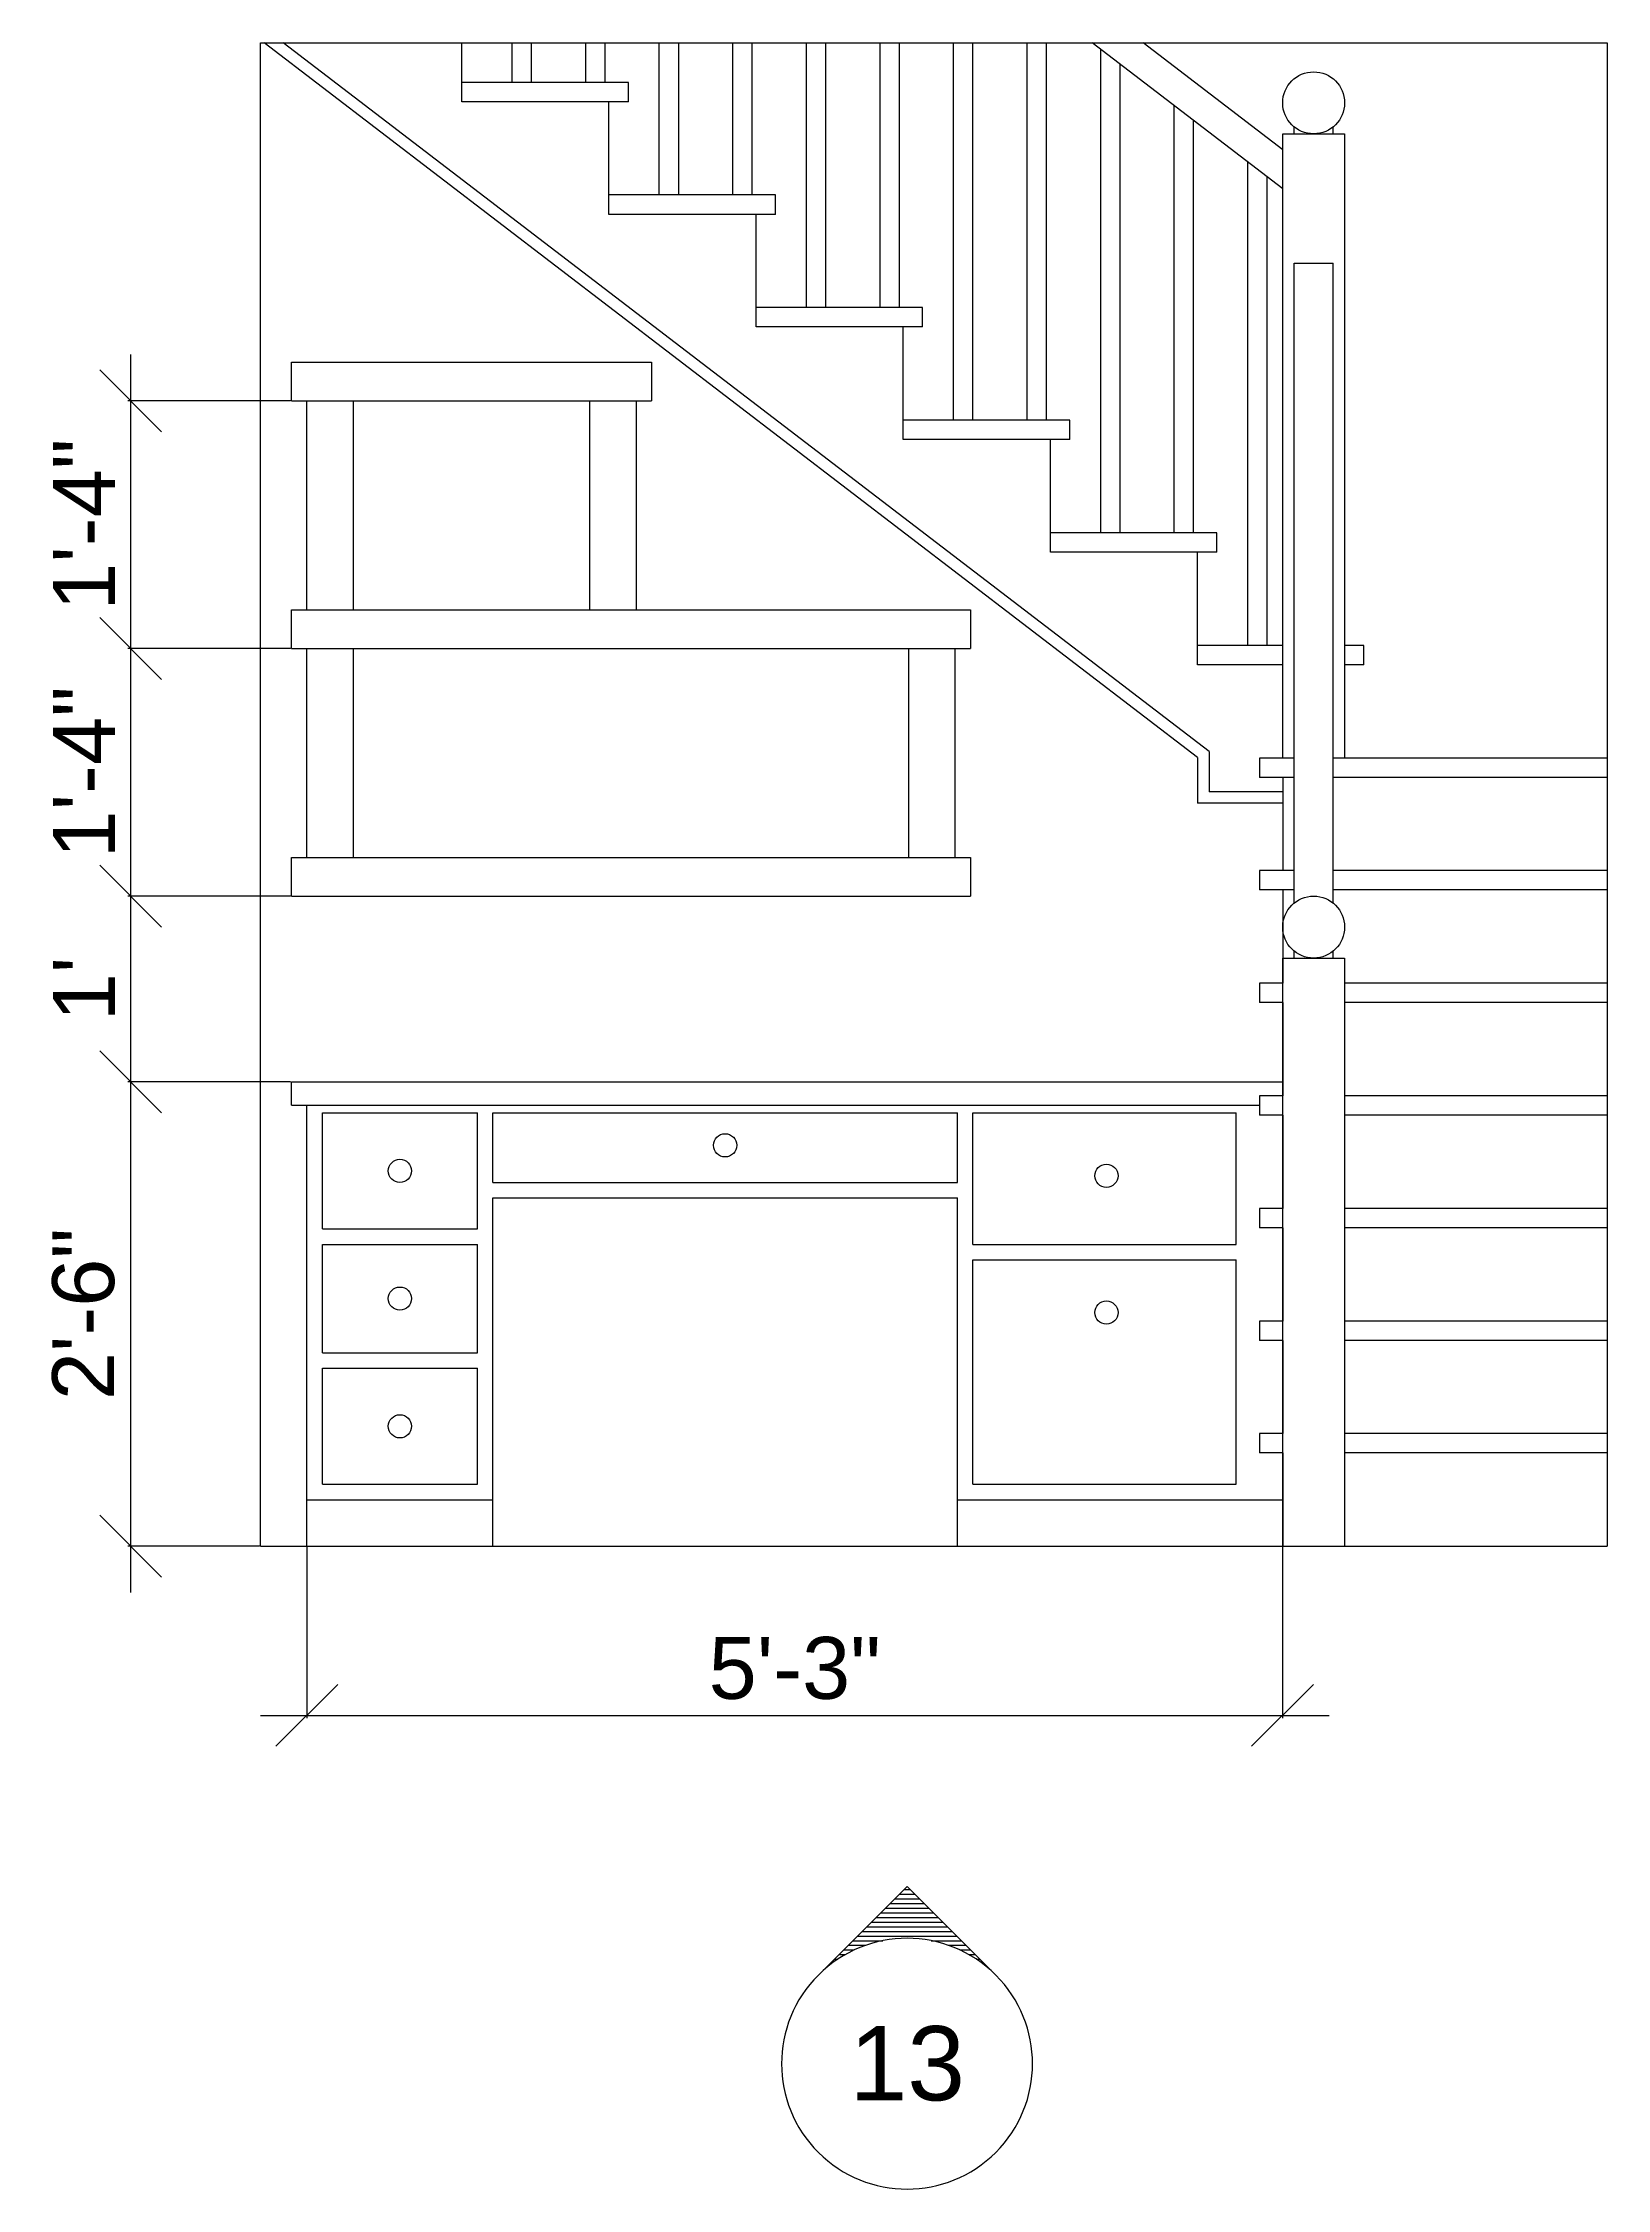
# Model space of a CAD drawing. Header units: inches. Extents: x 13 to 1535, y 73 to 1048.
# Drawn here: x 423.8 to 524.8, y 299 to 437.7 of the extents above; entities that cross this region are included whole.
import ezdxf
from ezdxf.enums import TextEntityAlignment as Align

# ---------------------------------------------------------------- set-up
doc = ezdxf.new("R2010")
doc.units = ezdxf.units.IN
doc.header["$MEASUREMENT"] = 0
doc.layers.add('AR INTERIOR ELEV', color=3, linetype='Continuous')
doc.layers.add('DIMENSIONS', color=240, linetype='Continuous')
doc.styles.add('DIMTXT', font='ARIAL.TTF', dxfattribs={"height": 4})
doc.styles.add('NOTES', font='ARIAL.TTF', dxfattribs={"height": 4})
doc.dimstyles.new('Arch', dxfattribs={"dimtxt": 0.1875, "dimasz": 4, "dimexe": 0.179993, "dimexo": 0.0625, "dimgap": 1, "dimtad": 1, "dimtoh": 1, "dimdec": 4, "dimzin": 0, "dimdsep": 46, "dimlunit": 4, "dimtxsty": 'DIMTXT', "dimblk1": 'OBLIQUE', "dimblk2": 'OBLIQUE', "dimsah": 1, "dimcen": 0.089996, "dimdle": 3, "dimadec": 0, "dimazin": 0, "dimtfac": 1, "dimtdec": 4, "dimtofl": 0, "dimtmove": 0, "dimatfit": 3, "dimldrblk": 'OBLIQUE', "dimfxl": 1, "dimfrac": 2, "dimtolj": 1, "dimtzin": 0, "dimarcsym": 0})

# ---------------------------------------------------------------- blocks, each defined once
blk = doc.blocks.new('*X14')
at = {"color": 0}
for p, q in [((774.16, 757), (776, 757)), ((774.41, 757.25), (775.75, 757.25)), ((774.66, 757.5), (775.5, 757.5)), ((774.91, 757.75), (775.25, 757.75)), ((772.91, 755.75), (777.25, 755.75)), ((773.16, 756), (777, 756)), ((773.41, 756.25), (776.75, 756.25)), ((773.66, 756.5), (776.5, 756.5)), ((773.91, 756.75), (776.25, 756.75)), ((771.91, 754.75), (772.86, 754.75)), ((772.16, 755), (773.78, 755)), ((772.41, 755.25), (777.75, 755.25)), ((772.66, 755.5), (777.5, 755.5)), ((776.38, 755), (778, 755)), ((777.3, 754.75), (778.25, 754.75)), ((770.66, 753.5), (770.68, 753.5)), ((770.91, 753.75), (770.99, 753.75)), ((771.16, 754), (771.35, 754)), ((771.41, 754.25), (771.75, 754.25)), ((771.66, 754.5), (772.24, 754.5)), ((777.92, 754.5), (778.5, 754.5)), ((778.41, 754.25), (778.75, 754.25)), ((778.81, 754), (779, 754)), ((779.16, 753.75), (779.25, 753.75)), ((779.47, 753.5), (779.5, 753.5)), ((770.41, 753.25), (770.41, 753.25)), ((779.75, 753.25), (779.75, 753.25))]:
    blk.add_line(p, q, dxfattribs=at)
blk = doc.blocks.new('_OBLIQUE')
at = {"color": 0, "linetype": 'ByBlock'}
blk.add_line((-0.5, -0.5), (0.5, 0.5), dxfattribs=at)
blk = doc.blocks.new('*D58')
at = {"layer": 'Defpoints', "color": 0}
for p in [(440.87, 340.57), (503.87, 340.57), (503.87, 329.64)]:
    blk.add_point(p, dxfattribs=at)
at = {"layer": 'DIMENSIONS', "color": 0, "lineweight": -2}
for p, q in [((440.87, 340.51), (440.87, 329.46)), ((503.87, 340.51), (503.87, 329.46)), ((437.87, 329.64), (506.87, 329.64))]:
    blk.add_line(p, q, dxfattribs=at)
at = {"layer": 'DIMENSIONS', "color": 0, "lineweight": -2, "xscale": 4, "yscale": 4, "zscale": 4, "rotation": 180}
blk.add_blockref('_OBLIQUE', (440.87, 329.64), dxfattribs=at)
at = {"layer": 'DIMENSIONS', "color": 0, "lineweight": -2, "xscale": 4, "yscale": 4, "zscale": 4}
blk.add_blockref('_OBLIQUE', (503.87, 329.64), dxfattribs=at)
at = {"layer": 'DIMENSIONS', "color": 0, "insert": (472.37, 332.68), "char_height": 4, "attachment_point": 5, "style": 'DIMTXT'}
blk.add_mtext('\\A1;5\'-3"', dxfattribs=at)
blk = doc.blocks.new('*D59')
at = {"layer": 'Defpoints', "color": 0}
for p in [(429.49, 414.57), (439.87, 414.57), (439.87, 398.57)]:
    blk.add_point(p, dxfattribs=at)
at = {"layer": 'DIMENSIONS', "color": 0, "lineweight": -2}
for p, q in [((429.49, 395.57), (429.49, 417.57)), ((439.81, 414.57), (429.31, 414.57)), ((439.81, 398.57), (429.31, 398.57))]:
    blk.add_line(p, q, dxfattribs=at)
at = {"layer": 'DIMENSIONS', "color": 0, "lineweight": -2, "xscale": 4, "yscale": 4, "zscale": 4}
for p, rotation in [((429.49, 414.57), 90), ((429.49, 398.57), 270)]:
    blk.add_blockref('_OBLIQUE', p, dxfattribs=dict(at, rotation=rotation))
at = {"layer": 'DIMENSIONS', "color": 0, "insert": (426.48, 406.57), "char_height": 4, "attachment_point": 5, "rotation": 90, "style": 'DIMTXT'}
blk.add_mtext('\\A1;1\'-4"', dxfattribs=at)
blk = doc.blocks.new('*D60')
at = {"layer": 'Defpoints', "color": 0}
for p in [(429.49, 398.57), (439.87, 398.57), (439.87, 382.57)]:
    blk.add_point(p, dxfattribs=at)
at = {"layer": 'DIMENSIONS', "color": 0, "lineweight": -2}
for p, q in [((429.49, 379.57), (429.49, 401.57)), ((439.81, 398.57), (429.31, 398.57)), ((439.81, 382.57), (429.31, 382.57))]:
    blk.add_line(p, q, dxfattribs=at)
at = {"layer": 'DIMENSIONS', "color": 0, "lineweight": -2, "xscale": 4, "yscale": 4, "zscale": 4}
for p, rotation in [((429.49, 398.57), 90), ((429.49, 382.57), 270)]:
    blk.add_blockref('_OBLIQUE', p, dxfattribs=dict(at, rotation=rotation))
at = {"layer": 'DIMENSIONS', "color": 0, "insert": (426.48, 390.57), "char_height": 4, "attachment_point": 5, "rotation": 90, "style": 'DIMTXT'}
blk.add_mtext('\\A1;1\'-4"', dxfattribs=at)
blk = doc.blocks.new('*D61')
at = {"layer": 'Defpoints', "color": 0}
for p in [(429.49, 382.57), (439.87, 382.57), (439.87, 370.57)]:
    blk.add_point(p, dxfattribs=at)
at = {"layer": 'DIMENSIONS', "color": 0, "lineweight": -2}
for p, q in [((429.49, 367.57), (429.49, 385.57)), ((439.81, 382.57), (429.31, 382.57)), ((439.81, 370.57), (429.31, 370.57))]:
    blk.add_line(p, q, dxfattribs=at)
at = {"layer": 'DIMENSIONS', "color": 0, "lineweight": -2, "xscale": 4, "yscale": 4, "zscale": 4}
for p, rotation in [((429.49, 382.57), 90), ((429.49, 370.57), 270)]:
    blk.add_blockref('_OBLIQUE', p, dxfattribs=dict(at, rotation=rotation))
at = {"layer": 'DIMENSIONS', "color": 0, "insert": (426.48, 376.57), "char_height": 4, "attachment_point": 5, "rotation": 90, "style": 'DIMTXT'}
blk.add_mtext("\\A1;1'", dxfattribs=at)
blk = doc.blocks.new('*D62')
at = {"layer": 'Defpoints', "color": 0}
for p in [(429.49, 370.57), (439.87, 370.57), (437.87, 340.57)]:
    blk.add_point(p, dxfattribs=at)
at = {"layer": 'DIMENSIONS', "color": 0, "lineweight": -2}
for p, q in [((429.49, 337.57), (429.49, 373.57)), ((439.81, 370.57), (429.31, 370.57)), ((437.81, 340.57), (429.31, 340.57))]:
    blk.add_line(p, q, dxfattribs=at)
at = {"layer": 'DIMENSIONS', "color": 0, "lineweight": -2, "xscale": 4, "yscale": 4, "zscale": 4}
for p, rotation in [((429.49, 370.57), 90), ((429.49, 340.57), 270)]:
    blk.add_blockref('_OBLIQUE', p, dxfattribs=dict(at, rotation=rotation))
at = {"layer": 'DIMENSIONS', "color": 0, "insert": (426.45, 355.57), "char_height": 4, "attachment_point": 5, "rotation": 90, "style": 'DIMTXT'}
blk.add_mtext('\\A1;2\'-6"', dxfattribs=at)

msp = doc.modelspace()

# ---------------------------------------------------------------- linework, layer by layer
at = {"layer": 'AR INTERIOR ELEV', "color": 7}
for p, q in [((437.87389, 437.69321), (524.81858, 437.69321)), ((437.87389, 340.56821), (437.87389, 437.69321)), ((437.87389, 340.56821), (524.81858, 340.56821))]:
    msp.add_line(p, q, dxfattribs=at)
at = {"layer": 'AR INTERIOR ELEV'}
for p, q in [((498.37389, 391.53541), (438.0991, 437.69321)), ((499.12389, 391.90572), (439.33267, 437.69321)), ((503.87389, 428.26953), (491.56806, 437.69321)), ((503.87389, 430.7886), (494.85757, 437.69321)), ((524.81858, 437.69321), (524.81858, 340.56821)), ((461.62389, 433.89321), (450.87389, 433.89321)), ((503.87389, 431.82172), (507.87389, 431.82172)), ((504.62389, 431.82172), (504.62389, 432.26047)), ((507.12389, 431.82172), (507.12389, 432.26047)), ((471.12389, 426.61821), (460.37389, 426.61821)), ((504.62389, 423.46896), (507.12389, 423.46896)), ((504.62389, 382.12946), (504.62389, 423.46896)), ((507.12389, 382.12946), (507.12389, 423.46896)), ((480.62389, 419.34321), (469.87389, 419.34321)), ((439.87389, 414.56821), (463.12232, 414.56821)), ((443.87389, 401.06821), (443.87389, 414.56821)), ((459.12232, 414.56821), (459.12232, 401.06821)), ((490.12389, 412.06821), (479.37389, 412.06821)), ((499.62389, 404.79321), (488.87389, 404.79321)), ((439.87389, 401.06821), (462.12232, 401.06821)), ((439.87389, 398.56821), (483.70994, 398.56821)), ((443.87389, 385.06821), (443.87389, 398.56821)), ((479.70994, 398.56821), (479.70994, 385.06821)), ((503.87389, 397.51821), (498.37389, 397.51821)), ((498.37389, 391.53541), (498.37389, 388.56821)), ((499.12389, 391.90572), (499.12389, 389.31821)), ((504.62389, 391.49321), (502.37389, 391.49321)), ((504.62389, 390.24321), (502.37389, 390.24321)), ((524.81858, 390.24321), (507.12389, 390.24321)), ((503.87389, 388.56821), (498.37389, 388.56821)), ((503.87389, 389.31821), (499.12389, 389.31821)), ((439.87389, 385.06821), (483.70994, 385.06821)), ((504.62389, 384.21821), (502.37389, 384.21821)), ((504.62389, 382.96821), (502.37389, 382.96821)), ((524.81858, 382.96821), (507.12389, 382.96821)), ((503.87389, 378.56821), (507.87389, 378.56821)), ((504.62389, 378.56821), (504.62389, 379.00696)), ((507.12389, 378.56821), (507.12389, 379.00696)), ((524.81858, 375.69321), (507.87389, 375.69321)), ((439.87389, 369.06821), (502.37389, 369.06821)), ((441.87389, 361.06821), (441.87389, 368.56821)), ((441.87389, 368.56821), (451.87389, 368.56821)), ((451.87389, 361.06821), (451.87389, 368.56821)), ((452.87389, 364.06821), (452.87389, 368.56821)), ((452.87389, 368.56821), (482.87389, 368.56821)), ((483.87389, 368.56821), (500.87389, 368.56821)), ((524.81858, 368.41821), (507.87389, 368.41821)), ((452.87389, 364.06821), (482.87389, 364.06821)), ((441.87389, 361.06821), (451.87389, 361.06821)), ((524.81858, 361.14321), (507.87389, 361.14321)), ((441.87389, 353.06821), (441.87389, 360.06821)), ((441.87389, 360.06821), (451.87389, 360.06821)), ((451.87389, 353.06821), (451.87389, 360.06821)), ((483.87389, 360.06821), (500.87389, 360.06821)), ((483.87389, 359.06821), (500.87389, 359.06821)), ((524.81858, 353.86821), (507.87389, 353.86821)), ((441.87389, 353.06821), (451.87389, 353.06821)), ((441.87389, 352.06821), (451.87389, 352.06821)), ((441.87389, 344.56821), (441.87389, 352.06821)), ((451.87389, 344.56821), (451.87389, 352.06821)), ((503.87389, 346.59321), (503.87389, 340.56821)), ((524.81858, 346.59321), (507.87389, 346.59321)), ((441.87389, 344.56821), (451.87389, 344.56821)), ((483.87389, 344.56821), (500.87389, 344.56821))]:
    msp.add_line(p, q, dxfattribs=at)
at = {"layer": 'AR INTERIOR ELEV', "color": 6}
for p, q in [((450.87389, 433.89321), (450.87389, 437.69321)), ((454.12389, 435.14321), (454.12389, 437.69321)), ((455.37389, 435.14321), (455.37389, 437.69321)), ((458.87389, 435.14321), (458.87389, 437.69321)), ((460.12389, 435.14321), (460.12389, 437.69321)), ((463.62389, 427.86821), (463.62389, 437.69321)), ((464.87389, 427.86821), (464.87389, 437.69321)), ((468.37389, 427.86821), (468.37389, 437.69321)), ((469.62389, 427.86821), (469.62389, 437.69321)), ((473.12389, 420.59321), (473.12389, 437.69321)), ((474.37389, 420.59321), (474.37389, 437.69321)), ((477.87389, 420.59321), (477.87389, 437.69321)), ((479.12389, 420.59321), (479.12389, 437.69321)), ((482.62389, 413.31821), (482.62389, 437.69321)), ((483.87389, 413.31821), (483.87389, 437.69321)), ((487.37389, 413.31821), (487.37389, 437.69321)), ((488.62389, 413.31821), (488.62389, 437.69321)), ((492.12389, 406.04321), (492.12389, 437.26756)), ((493.37389, 406.04321), (493.37389, 436.31032)), ((461.62389, 435.14321), (450.87389, 435.14321)), ((461.62389, 433.89321), (461.62389, 435.14321)), ((460.37389, 426.61821), (460.37389, 433.89321)), ((496.87389, 406.04321), (496.87389, 433.63006)), ((498.12389, 406.04321), (498.12389, 432.67282)), ((501.62389, 398.76821), (501.62389, 429.99256)), ((502.87389, 398.76821), (502.87389, 429.03532)), ((471.12389, 427.86821), (460.37389, 427.86821)), ((471.12389, 426.61821), (471.12389, 427.86821)), ((469.87389, 419.34321), (469.87389, 426.61821)), ((480.62389, 420.59321), (469.87389, 420.59321)), ((480.62389, 419.34321), (480.62389, 420.59321)), ((479.37389, 412.06821), (479.37389, 419.34321)), ((439.87389, 414.56821), (439.87389, 417.06821)), ((439.87389, 417.06821), (463.12232, 417.06821)), ((463.12232, 417.06821), (463.12232, 414.56821)), ((440.87389, 401.06821), (440.87389, 414.56821)), ((462.12232, 414.56821), (462.12232, 401.06821)), ((490.12389, 413.31821), (479.37389, 413.31821)), ((490.12389, 412.06821), (490.12389, 413.31821)), ((488.87389, 404.79321), (488.87389, 412.06821)), ((499.62389, 406.04321), (488.87389, 406.04321)), ((499.62389, 404.79321), (499.62389, 406.04321)), ((498.37389, 397.51821), (498.37389, 404.79321)), ((439.87389, 398.56821), (439.87389, 401.06821)), ((462.12232, 401.06821), (483.70994, 401.06821)), ((483.70994, 401.06821), (483.70994, 398.56821)), ((440.87389, 385.06821), (440.87389, 398.56821)), ((482.70994, 398.56821), (482.70994, 385.06821)), ((503.87389, 398.76821), (498.37389, 398.76821)), ((509.12389, 398.76821), (507.87389, 398.76821)), ((509.12389, 397.51821), (509.12389, 398.76821)), ((509.12389, 397.51821), (507.87389, 397.51821)), ((502.37389, 391.49321), (502.37389, 390.24321)), ((524.81858, 391.49321), (507.12389, 391.49321)), ((503.87389, 390.24321), (503.87389, 384.21821)), ((439.87389, 382.56821), (439.87389, 385.06821)), ((483.70994, 385.06821), (483.70994, 382.56821)), ((502.37389, 384.21821), (502.37389, 382.96821)), ((524.81858, 384.21821), (507.12389, 384.21821)), ((503.87389, 382.96821), (503.87389, 376.94321)), ((439.87389, 382.56821), (483.70994, 382.56821)), ((503.87389, 376.94321), (502.37389, 376.94321)), ((502.37389, 376.94321), (502.37389, 375.69321)), ((524.81858, 376.94321), (507.87389, 376.94321)), ((503.87389, 375.69321), (502.37389, 375.69321)), ((503.87389, 375.69321), (503.87389, 369.66821)), ((439.87389, 369.06821), (439.87389, 370.56821)), ((439.87389, 370.56821), (503.87389, 370.56821)), ((440.87389, 340.56821), (440.87389, 369.06821)), ((503.87389, 369.66821), (502.37389, 369.66821)), ((502.37389, 369.66821), (502.37389, 368.41821)), ((524.81858, 369.66821), (507.87389, 369.66821)), ((503.87389, 368.41821), (502.37389, 368.41821)), ((503.87389, 368.41821), (503.87389, 362.39321)), ((452.87389, 363.06821), (482.87389, 363.06821)), ((452.87389, 340.56821), (452.87389, 363.06821)), ((503.87389, 362.39321), (502.37389, 362.39321)), ((502.37389, 362.39321), (502.37389, 361.14321)), ((524.81858, 362.39321), (507.87389, 362.39321)), ((503.87389, 361.14321), (502.37389, 361.14321)), ((503.87389, 361.14321), (503.87389, 355.11821)), ((503.87389, 355.11821), (502.37389, 355.11821)), ((502.37389, 355.11821), (502.37389, 353.86821)), ((524.81858, 355.11821), (507.87389, 355.11821)), ((503.87389, 353.86821), (502.37389, 353.86821)), ((503.87389, 353.86821), (503.87389, 347.84321)), ((503.87389, 347.84321), (502.37389, 347.84321)), ((502.37389, 347.84321), (502.37389, 346.59321)), ((524.81858, 347.84321), (507.87389, 347.84321)), ((503.87389, 346.59321), (502.37389, 346.59321)), ((440.87389, 343.56821), (452.87389, 343.56821)), ((482.87389, 343.56821), (503.87389, 343.56821))]:
    msp.add_line(p, q, dxfattribs=at)
at = {"layer": 'AR INTERIOR ELEV'}
for points in [[(503.87389, 391.49321), (503.87389, 431.82172)], [(507.87389, 431.82172), (507.87389, 391.49321)], [(503.87389, 340.56821), (503.87389, 378.56821)], [(507.87389, 378.56821), (507.87389, 340.56821)], [(482.87389, 364.06821), (482.87389, 368.56821)], [(483.87389, 360.06821), (483.87389, 368.56821)], [(500.87389, 360.06821), (500.87389, 368.56821)], [(483.87389, 344.56821), (483.87389, 359.06821)], [(500.87389, 344.56821), (500.87389, 359.06821)], [(479.62027, 318.59045), (473.8927, 312.86288)], [(485.34783, 312.86288), (479.62027, 318.59045)]]:
    msp.add_lwpolyline(points, dxfattribs=at)
at = {"layer": 'AR INTERIOR ELEV', "color": 6}
msp.add_lwpolyline([(482.87389, 340.56821), (482.87389, 363.06821)], dxfattribs=at)
at = {"layer": 'AR INTERIOR ELEV'}
for centre in [(505.87389, 433.82172), (505.87389, 380.56821)]:
    msp.add_circle(centre, 2, dxfattribs=at)
for start, end in [(45, 135), (135, 225), (315, 45), (225, 315)]:
    msp.add_arc((479.62027, 307.13532), 8.1, start, end, dxfattribs=at)
at = {"layer": 'DIMENSIONS'}
for centre in [(467.87389, 366.46949), (446.87389, 364.81566), (492.49134, 364.50481), (446.87389, 356.56566), (492.49134, 355.66374), (446.87389, 348.31566)]:
    msp.add_circle(centre, 0.75, dxfattribs=at)

# ---------------------------------------------------------------- block references
at = {"layer": 'AR INTERIOR ELEV', "xscale": 1.2, "yscale": 1.200000000000003, "zscale": 1.2}
msp.add_blockref('*X14', (-450.47491, -590.91655), dxfattribs=at)

# ---------------------------------------------------------------- texts
at = {"layer": 'AR INTERIOR ELEV', "style": 'NOTES'}
msp.add_text('13', height=4.8, dxfattribs=at).set_placement((479.63292, 307.16688), align=Align.MIDDLE)

# ---------------------------------------------------------------- dimensions: what is measured, and where the dimension line sits
at = {"layer": 'DIMENSIONS'}
for base, p1, p2, picture, middle in [((429.49199, 414.56821), (439.87389, 398.56821), (439.87389, 414.56821), '*D59', (426.48381, 406.56821)), ((429.49199, 398.56821), (439.87389, 382.56821), (439.87389, 398.56821), '*D60', (426.48381, 390.56821)), ((429.49199, 382.56821), (439.87389, 370.56821), (439.87389, 382.56821), '*D61', (426.48381, 376.56821)), ((429.49199, 370.56821), (437.87389, 340.56821), (439.87389, 370.56821), '*D62', (426.4497, 355.56821))]:
    dim = msp.add_linear_dim(base=base, p1=p1, p2=p2, angle=90, dimstyle='Arch', dxfattribs=at)
    dim.commit()
    dim.dimension.update_dxf_attribs({"geometry": picture, "text_midpoint": middle})
dim = msp.add_linear_dim(base=(503.87389, 329.63728), p1=(440.87389, 340.56821), p2=(503.87389, 340.56821), dimstyle='Arch', dxfattribs=at)
dim.commit()
dim.dimension.update_dxf_attribs({"geometry": '*D58', "text_midpoint": (472.37389, 332.68094)})

doc.saveas('drawing.dxf')
